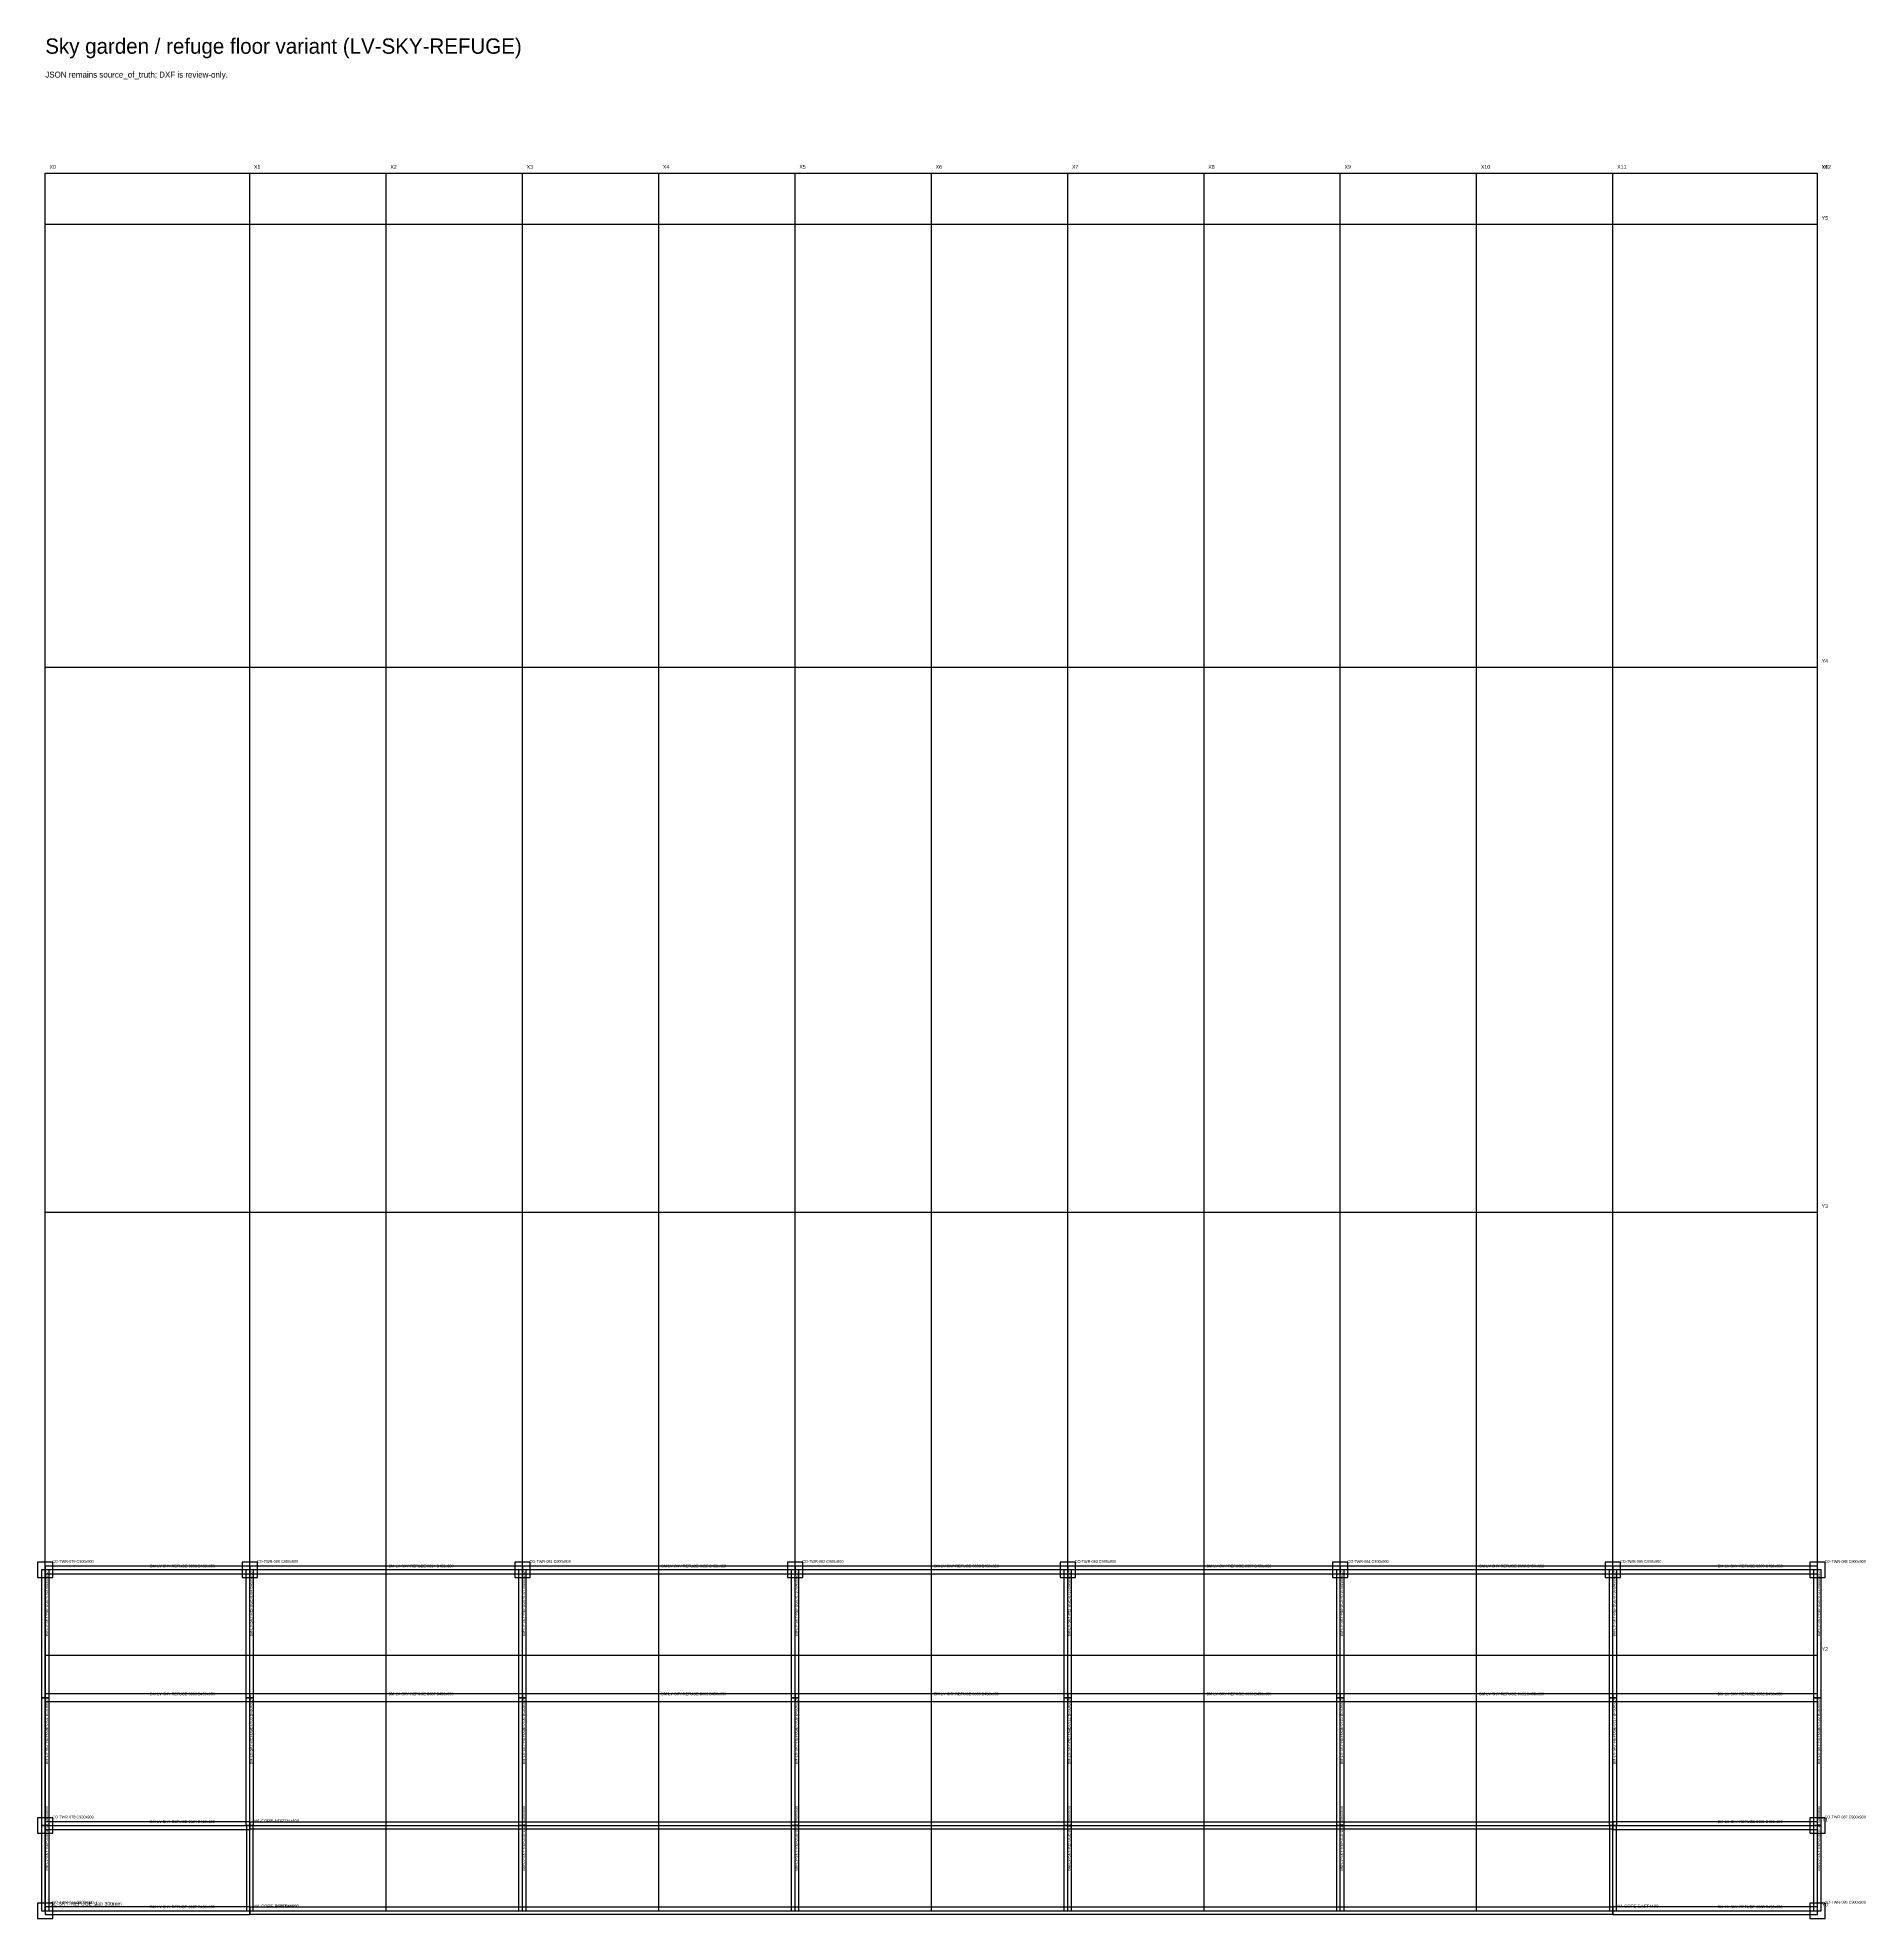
# Model space of a CAD drawing. Header units: millimetres. Extents: x -450 to 225826, y -254450 to 109948.
# Drawn here: x 118550 to 225754, y -254450 to -144052 of the extents above; entities that cross this region are included whole.
import ezdxf

# ---------------------------------------------------------------- set-up
doc = ezdxf.new("R2010")
doc.units = ezdxf.units.MM
for name, color, linetype in [('LV-SKY-REFUGE_BEAM', 5, 'Continuous'), ('LV-SKY-REFUGE_COLUMN', 1, 'Continuous'), ('LV-SKY-REFUGE_GRID', 8, 'Continuous'), ('LV-SKY-REFUGE_SLAB', 7, 'Continuous'), ('LV-SKY-REFUGE_WALL', 3, 'Continuous'), ('TEXT', 7, 'Continuous')]:
    doc.layers.add(name, color=color, linetype=linetype)

msp = doc.modelspace()

# ---------------------------------------------------------------- linework, layer by layer
at = {"layer": 'LV-SKY-REFUGE_BEAM'}
for points in [[(118775, -241500), (119225, -241500), (119225, -234000), (118775, -234000), (118775, -241500)], [(119000, -233775), (119000, -234225), (131000, -234225), (131000, -233775), (119000, -233775)], [(130775, -241500), (131225, -241500), (131225, -234000), (130775, -234000), (130775, -241500)], [(131000, -233775), (131000, -234225), (147000, -234225), (147000, -233775), (131000, -233775)], [(146775, -241500), (147225, -241500), (147225, -234000), (146775, -234000), (146775, -241500)], [(147000, -233775), (147000, -234225), (163000, -234225), (163000, -233775), (147000, -233775)], [(162775, -241500), (163225, -241500), (163225, -234000), (162775, -234000), (162775, -241500)], [(163000, -233775), (163000, -234225), (179000, -234225), (179000, -233775), (163000, -233775)], [(178775, -241500), (179225, -241500), (179225, -234000), (178775, -234000), (178775, -241500)], [(179000, -233775), (179000, -234225), (195000, -234225), (195000, -233775), (179000, -233775)], [(194775, -241500), (195225, -241500), (195225, -234000), (194775, -234000), (194775, -241500)], [(195000, -233775), (195000, -234225), (211000, -234225), (211000, -233775), (195000, -233775)], [(210775, -241500), (211225, -241500), (211225, -234000), (210775, -234000), (210775, -241500)], [(211000, -233775), (211000, -234225), (223000, -234225), (223000, -233775), (211000, -233775)], [(222775, -241500), (223225, -241500), (223225, -234000), (222775, -234000), (222775, -241500)], [(118775, -249000), (119225, -249000), (119225, -241500), (118775, -241500), (118775, -249000)], [(119000, -241275), (119000, -241725), (131000, -241725), (131000, -241275), (119000, -241275)], [(130775, -249000), (131225, -249000), (131225, -241500), (130775, -241500), (130775, -249000)], [(131000, -241275), (131000, -241725), (147000, -241725), (147000, -241275), (131000, -241275)], [(146775, -249000), (147225, -249000), (147225, -241500), (146775, -241500), (146775, -249000)], [(147000, -241275), (147000, -241725), (163000, -241725), (163000, -241275), (147000, -241275)], [(162775, -249000), (163225, -249000), (163225, -241500), (162775, -241500), (162775, -249000)], [(163000, -241275), (163000, -241725), (179000, -241725), (179000, -241275), (163000, -241275)], [(178775, -249000), (179225, -249000), (179225, -241500), (178775, -241500), (178775, -249000)], [(179000, -241275), (179000, -241725), (195000, -241725), (195000, -241275), (179000, -241275)], [(194775, -249000), (195225, -249000), (195225, -241500), (194775, -241500), (194775, -249000)], [(195000, -241275), (195000, -241725), (211000, -241725), (211000, -241275), (195000, -241275)], [(210775, -249000), (211225, -249000), (211225, -241500), (210775, -241500), (210775, -249000)], [(211000, -241275), (211000, -241725), (223000, -241725), (223000, -241275), (211000, -241275)], [(222775, -249000), (223225, -249000), (223225, -241500), (222775, -241500), (222775, -249000)], [(118775, -254000), (119225, -254000), (119225, -249000), (118775, -249000), (118775, -254000)], [(119000, -248775), (119000, -249225), (131000, -249225), (131000, -248775), (119000, -248775)], [(146775, -254000), (147225, -254000), (147225, -249000), (146775, -249000), (146775, -254000)], [(162775, -254000), (163225, -254000), (163225, -249000), (162775, -249000), (162775, -254000)], [(178775, -254000), (179225, -254000), (179225, -249000), (178775, -249000), (178775, -254000)], [(194775, -254000), (195225, -254000), (195225, -249000), (194775, -249000), (194775, -254000)], [(211000, -248775), (211000, -249225), (223000, -249225), (223000, -248775), (211000, -248775)], [(222775, -254000), (223225, -254000), (223225, -249000), (222775, -249000), (222775, -254000)], [(119000, -253775), (119000, -254225), (131000, -254225), (131000, -253775), (119000, -253775)], [(211000, -253775), (211000, -254225), (223000, -254225), (223000, -253775), (211000, -253775)]]:
    msp.add_lwpolyline(points, close=True, dxfattribs=at)
at = {"layer": 'LV-SKY-REFUGE_COLUMN'}
for points in [[(118550, -234450), (119450, -234450), (119450, -233550), (118550, -233550), (118550, -234450)], [(130550, -234450), (131450, -234450), (131450, -233550), (130550, -233550), (130550, -234450)], [(146550, -234450), (147450, -234450), (147450, -233550), (146550, -233550), (146550, -234450)], [(162550, -234450), (163450, -234450), (163450, -233550), (162550, -233550), (162550, -234450)], [(178550, -234450), (179450, -234450), (179450, -233550), (178550, -233550), (178550, -234450)], [(194550, -234450), (195450, -234450), (195450, -233550), (194550, -233550), (194550, -234450)], [(210550, -234450), (211450, -234450), (211450, -233550), (210550, -233550), (210550, -234450)], [(222550, -234450), (223450, -234450), (223450, -233550), (222550, -233550), (222550, -234450)], [(118550, -249450), (119450, -249450), (119450, -248550), (118550, -248550), (118550, -249450)], [(222550, -249450), (223450, -249450), (223450, -248550), (222550, -248550), (222550, -249450)], [(118550, -254450), (119450, -254450), (119450, -253550), (118550, -253550), (118550, -254450)], [(222550, -254450), (223450, -254450), (223450, -253550), (222550, -253550), (222550, -254450)]]:
    msp.add_lwpolyline(points, close=True, dxfattribs=at)
at = {"layer": 'LV-SKY-REFUGE_GRID'}
for points in [[(119000, -254000), (119000, -152000)], [(119000, -152000), (223000, -152000)], [(131000, -254000), (131000, -152000)], [(139000, -254000), (139000, -152000)], [(147000, -254000), (147000, -152000)], [(155000, -254000), (155000, -152000)], [(163000, -254000), (163000, -152000)], [(171000, -254000), (171000, -152000)], [(179000, -254000), (179000, -152000)], [(187000, -254000), (187000, -152000)], [(195000, -254000), (195000, -152000)], [(203000, -254000), (203000, -152000)], [(211000, -254000), (211000, -152000)], [(223000, -254000), (223000, -152000)], [(119000, -155000), (223000, -155000)], [(119000, -181000), (223000, -181000)], [(119000, -213000), (223000, -213000)], [(119000, -239000), (223000, -239000)], [(119000, -249000), (223000, -249000)], [(119000, -254000), (223000, -254000)]]:
    msp.add_lwpolyline(points, dxfattribs=at)
at = {"layer": 'LV-SKY-REFUGE_SLAB'}
msp.add_lwpolyline([(119000, -254000), (223000, -254000), (223000, -234000), (119000, -234000), (119000, -254000)], close=True, dxfattribs=at)
at = {"layer": 'LV-SKY-REFUGE_WALL'}
for points in [[(130800, -254000), (131200, -254000), (131200, -249000), (130800, -249000), (130800, -254000)], [(131000, -248800), (131000, -249200), (211000, -249200), (211000, -248800), (131000, -248800)], [(210800, -254000), (211200, -254000), (211200, -249000), (210800, -249000), (210800, -254000)], [(131000, -253800), (131000, -254200), (211000, -254200), (211000, -253800), (131000, -253800)]]:
    msp.add_lwpolyline(points, close=True, dxfattribs=at)

# ---------------------------------------------------------------- texts
at = {"layer": 'TEXT'}
for s, height, p in [('Sky garden / refuge floor variant (LV-SKY-REFUGE)', 900, (119000, -145000)), ('JSON remains source_of_truth; DXF is review-only.', 350, (119000, -146400)), ('X0', 220, (119250, -151750)), ('X1', 220, (131250, -151750)), ('X2', 220, (139250, -151750)), ('X3', 220, (147250, -151750)), ('X4', 220, (155250, -151750)), ('X5', 220, (163250, -151750)), ('X6', 220, (171250, -151750)), ('X7', 220, (179250, -151750)), ('X8', 220, (187250, -151750)), ('X9', 220, (195250, -151750)), ('X10', 220, (203250, -151750)), ('X11', 220, (211250, -151750)), ('Y6', 220, (223250, -151750)), ('X12', 220, (223250, -151750)), ('Y5', 220, (223250, -154750)), ('Y4', 220, (223250, -180750)), ('Y3', 220, (223250, -212750)), ('CO-TWR-079 C900x900', 160, (119420, -233580)), ('BM-LV-SKY-REFUGE-0693 B450x650', 160, (125150, -233850)), ('CO-TWR-080 C900x900', 160, (131420, -233580)), ('BM-LV-SKY-REFUGE-0694 B450x650', 160, (139150, -233850)), ('CO-TWR-081 C900x900', 160, (147420, -233580)), ('BM-LV-SKY-REFUGE-0695 B450x650', 160, (155150, -233850)), ('CO-TWR-082 C900x900', 160, (163420, -233580)), ('BM-LV-SKY-REFUGE-0696 B450x650', 160, (171150, -233850)), ('CO-TWR-083 C900x900', 160, (179420, -233580)), ('BM-LV-SKY-REFUGE-0697 B450x650', 160, (187150, -233850)), ('CO-TWR-084 C900x900', 160, (195420, -233580)), ('BM-LV-SKY-REFUGE-0698 B450x650', 160, (203150, -233850)), ('CO-TWR-085 C900x900', 160, (211420, -233580)), ('BM-LV-SKY-REFUGE-0699 B450x650', 160, (217150, -233850)), ('CO-TWR-088 C900x900', 160, (223420, -233580)), ('Y2', 220, (223250, -238750)), ('BM-LV-SKY-REFUGE-0686 B450x650', 160, (125150, -241350)), ('BM-LV-SKY-REFUGE-0687 B450x650', 160, (139150, -241350)), ('BM-LV-SKY-REFUGE-0688 B450x650', 160, (155150, -241350)), ('BM-LV-SKY-REFUGE-0689 B450x650', 160, (171150, -241350)), ('BM-LV-SKY-REFUGE-0690 B450x650', 160, (187150, -241350)), ('BM-LV-SKY-REFUGE-0691 B450x650', 160, (203150, -241350)), ('BM-LV-SKY-REFUGE-0692 B450x650', 160, (217150, -241350)), ('CO-TWR-078 C900x900', 160, (119420, -248580)), ('BM-LV-SKY-REFUGE-0684 B450x650', 160, (125150, -248850)), ('WA-CORE-NORTH t400', 180, (131180, -248820)), ('BM-LV-SKY-REFUGE-0685 B450x650', 160, (217150, -248850)), ('Y1', 220, (223250, -248750)), ('CO-TWR-087 C900x900', 160, (223420, -248580)), ('SL-SKY-REFUGE slab 300mm', 220, (119300, -253700)), ('CO-TWR-077 C900x900', 160, (119420, -253580)), ('BM-LV-SKY-REFUGE-0682 B450x650', 160, (125150, -253850)), ('WA-CORE-SOUTH t400', 180, (131180, -253820)), ('WA-CORE-WEST t400', 180, (131180, -253820)), ('WA-CORE-EAST t400', 180, (211180, -253820)), ('BM-LV-SKY-REFUGE-0683 B450x650', 160, (217150, -253850)), ('Y0', 220, (223250, -253750)), ('CO-TWR-086 C900x900', 160, (223420, -253580))]:
    msp.add_text(s, height=height, dxfattribs=at).set_placement(p)
for s, p in [('BM-LV-SKY-REFUGE-0702 B450x650', (119150, -237900)), ('BM-LV-SKY-REFUGE-0704 B450x650', (131150, -237900)), ('BM-LV-SKY-REFUGE-0707 B450x650', (147150, -237900)), ('BM-LV-SKY-REFUGE-0710 B450x650', (163150, -237900)), ('BM-LV-SKY-REFUGE-0713 B450x650', (179150, -237900)), ('BM-LV-SKY-REFUGE-0716 B450x650', (195150, -237900)), ('BM-LV-SKY-REFUGE-0718 B450x650', (211150, -237900)), ('BM-LV-SKY-REFUGE-0721 B450x650', (223150, -237900)), ('BM-LV-SKY-REFUGE-0701 B450x650', (119150, -245400)), ('BM-LV-SKY-REFUGE-0703 B450x650', (131150, -245400)), ('BM-LV-SKY-REFUGE-0706 B450x650', (147150, -245400)), ('BM-LV-SKY-REFUGE-0709 B450x650', (163150, -245400)), ('BM-LV-SKY-REFUGE-0712 B450x650', (179150, -245400)), ('BM-LV-SKY-REFUGE-0715 B450x650', (195150, -245400)), ('BM-LV-SKY-REFUGE-0717 B450x650', (211150, -245400)), ('BM-LV-SKY-REFUGE-0720 B450x650', (223150, -245400)), ('BM-LV-SKY-REFUGE-0700 B450x650', (119150, -251650)), ('BM-LV-SKY-REFUGE-0705 B450x650', (147150, -251650)), ('BM-LV-SKY-REFUGE-0708 B450x650', (163150, -251650)), ('BM-LV-SKY-REFUGE-0711 B450x650', (179150, -251650)), ('BM-LV-SKY-REFUGE-0714 B450x650', (195150, -251650)), ('BM-LV-SKY-REFUGE-0719 B450x650', (223150, -251650))]:
    msp.add_text(s, height=160, rotation=90, dxfattribs=at).set_placement(p)

doc.saveas('drawing.dxf')
